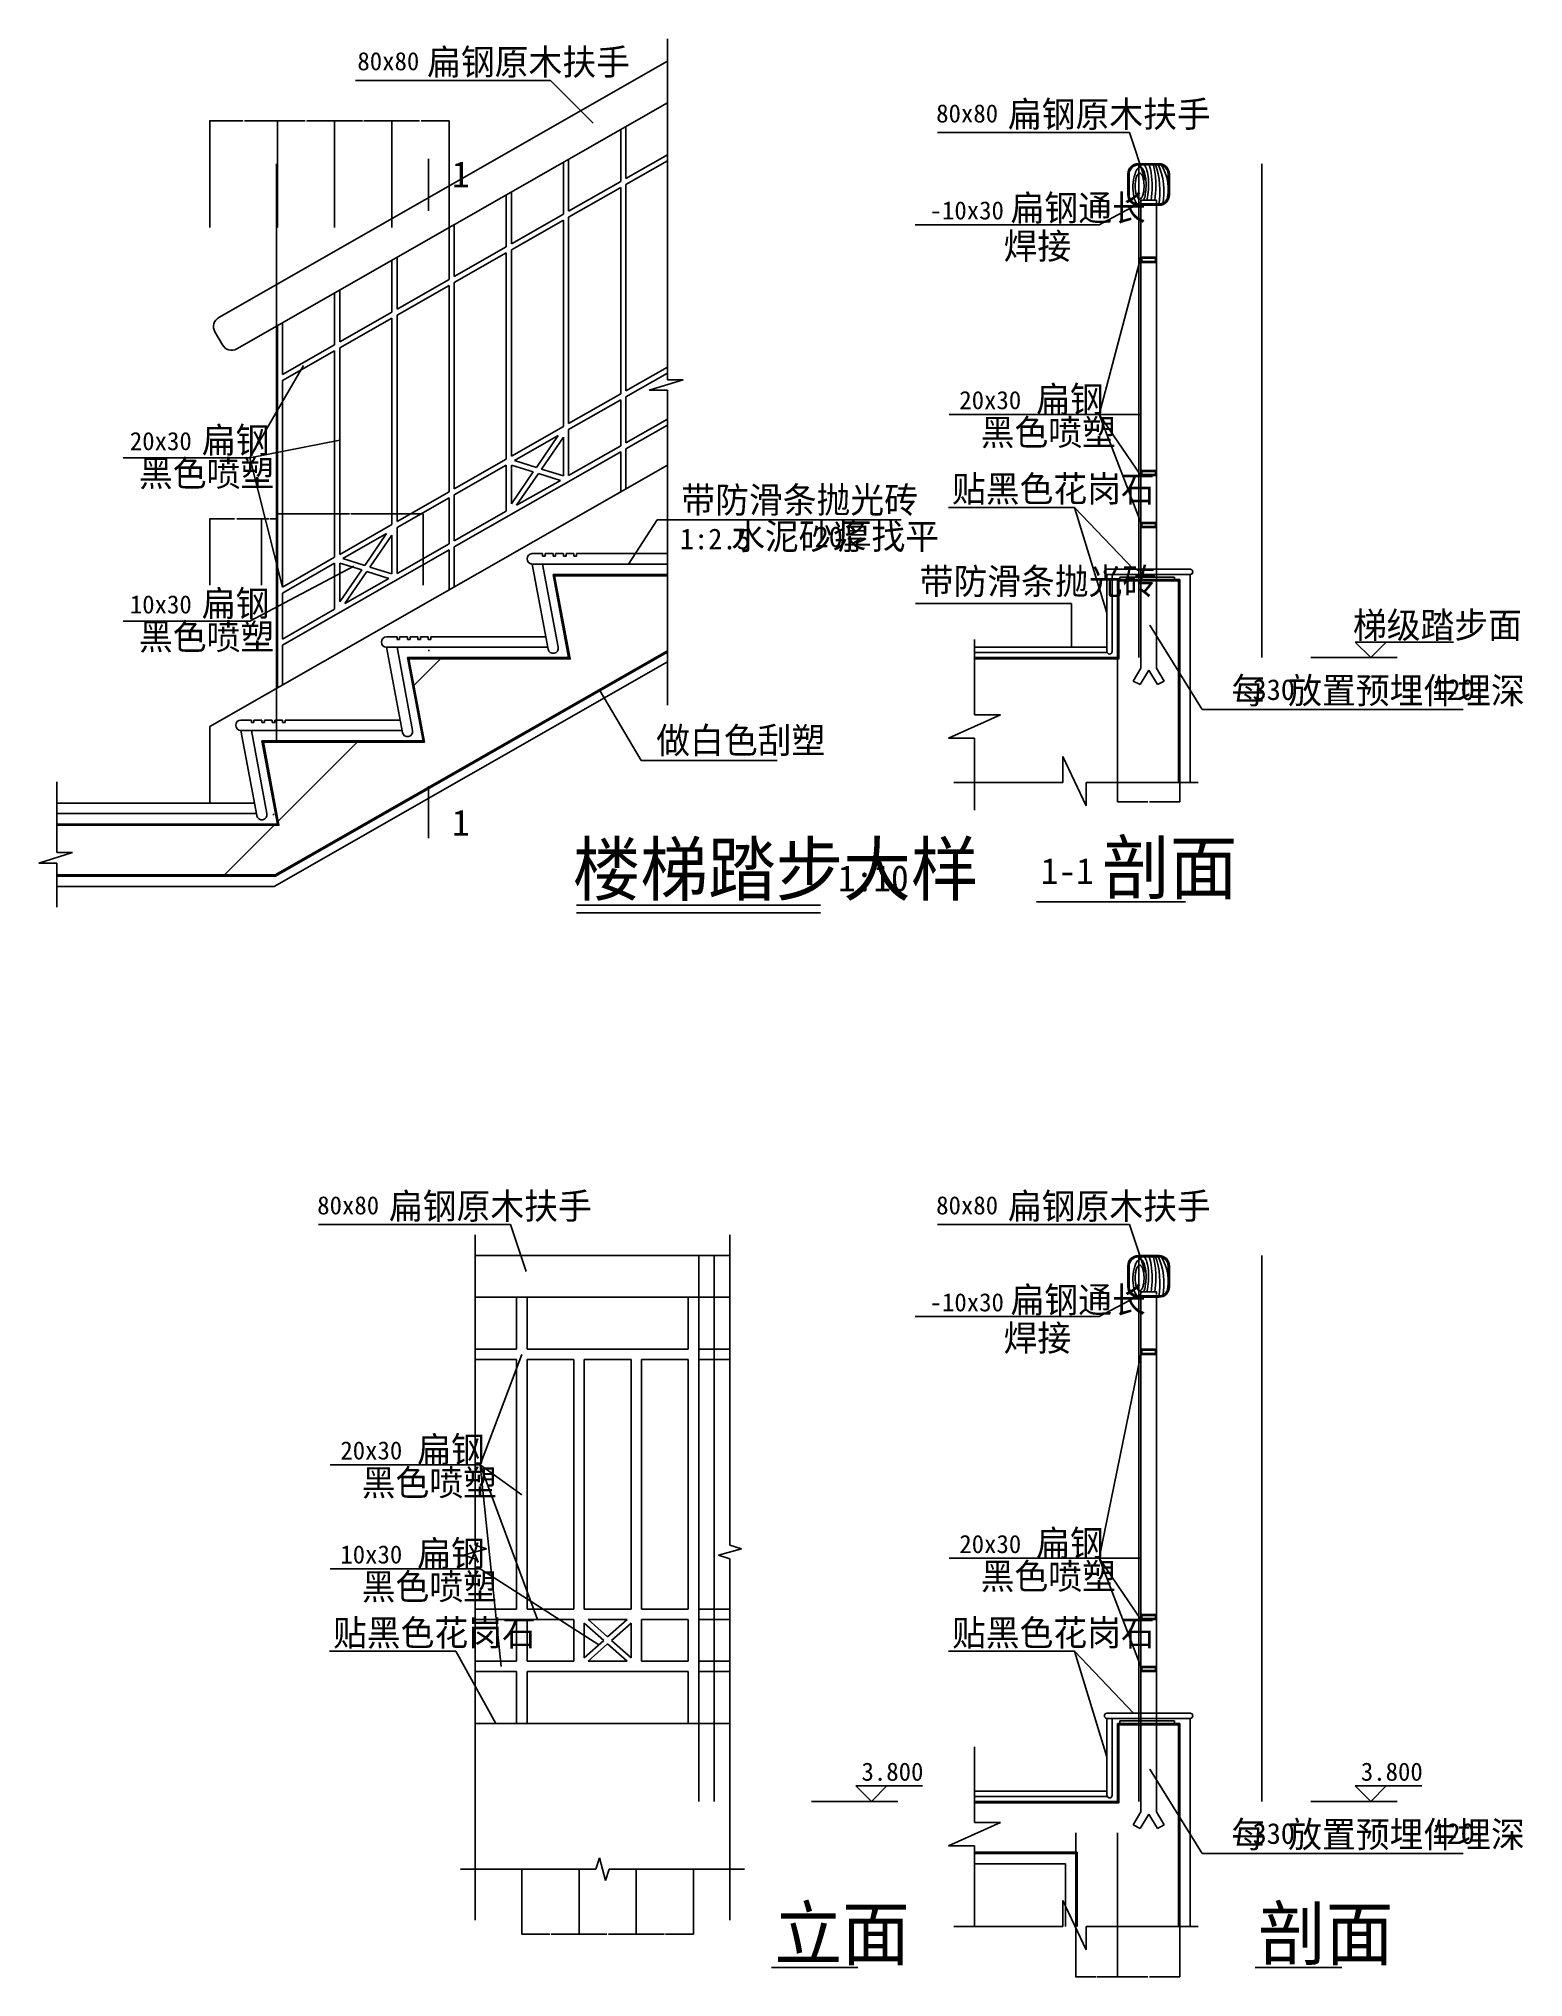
# Model space of a CAD drawing. Header units: metres. Extents: x -2849 to 5, y -1918 to 1810.
import ezdxf

# ---------------------------------------------------------------- set-up
doc = ezdxf.new("R2010")
doc.units = ezdxf.units.M
for name, color, linetype in [('LM', 4, 'Continuous'), ('OTHER', 7, 'Continuous'), ('PUB_DIM', 3, 'Continuous'), ('PUB_TEXT', 7, 'Continuous'), ('PUB_WALL', 255, 'Continuous'), ('S_FLOOR', 2, 'Continuous'), ('S_STAIR', 2, 'Continuous'), ('S_SURFACE', 6, 'Continuous')]:
    doc.layers.add(name, color=color, linetype=linetype)
doc.dimstyles.get("Standard").update_dxf_attribs({"dimtxt": 2.5, "dimasz": 2.5, "dimexe": 1.25, "dimexo": 0.625, "dimtad": 1, "dimcen": 2.5, "dimazin": 3, "dimtfac": 1, "dimtmove": 0, "dimatfit": 3})

msp = doc.modelspace()

# ---------------------------------------------------------------- texts
at = {"layer": 'PUB_DIM'}
for p in [(-2054.23, 1524.51), (-2054.23, 277.72)]:
    msp.add_text('1', height=50, dxfattribs=at).set_placement(p)
at = {"layer": 'PUB_TEXT'}
for s, height, p in [('扁钢原木扶手', 50, (-2102.13, 1740.62)), ('80x80', 35, (-2236.2, 1749.64)), ('80x80', 35, (-1123.42, 1649.25)), ('扁钢原木扶手', 50, (-985.53, 1640.23)), ('-10x30', 35, (-1136.06, 1462.72)), ('扁钢通长', 50, (-980.42, 1459.84)), ('焊接', 50, (-993.76, 1386.55)), ('20x30', 35, (-1078.94, 1097.81)), ('扁钢', 50, (-931.14, 1092.14)), ('黑色喷塑', 50, (-1037.89, 1028.3)), ('20x30', 35, (-2673.65, 1019.02)), ('扁钢', 50, (-2535.28, 1013.36)), ('黑色喷塑', 50, (-2656.15, 949.52)), ('贴黑色花岗石', 50, (-1093.06, 919.7)), ('带防滑条抛光砖', 50, (-1613.36, 898.35)), ('1:2.5', 40, (-1616.1, 828.34)), ('水泥砂浆', 50, (-1517.61, 828.34)), ('20', 40, (-1357.19, 832.46)), ('厚找平', 50, (-1312.81, 828.34)), ('带防滑条抛光砖', 50, (-1155.2, 741.88)), ('扁钢', 50, (-2535.28, 699.24)), ('10x30', 35, (-2673.65, 704.91)), ('梯级踏步面', 50, (-322.22, 657.5)), ('黑色喷塑', 50, (-2656.15, 635.4)), ('每', 50, (-555.47, 531.79)), ('330', 40, (-515.17, 538.56)), ('放置预埋件埋深', 50, (-446.66, 531.79)), ('120', 40, (-169.54, 538.56)), ('做白色刮塑', 50, (-1661.53, 435.92)), ('楼梯踏步大样', 100, (-1822.12, 163.11)), ('剖面', 100, (-804.25, 166.18)), ('1-1', 50, (-922.34, 184.56)), ('1:10', 50, (-1312.28, 170.77)), ('扁钢原木扶手', 50, (-2175.53, -459.77)), ('扁钢原木扶手', 50, (-985.53, -459.77)), ('80x80', 35, (-2313.42, -450.75)), ('80x80', 35, (-1123.42, -450.75)), ('扁钢通长', 50, (-980.42, -640.16)), ('-10x30', 35, (-1136.06, -637.28)), ('焊接', 50, (-993.76, -713.45)), ('20x30', 35, (-2268.94, -922.19)), ('扁钢', 50, (-2121.14, -927.86)), ('黑色喷塑', 50, (-2227.89, -991.7)), ('扁钢', 50, (-2121.14, -1127.86)), ('20x30', 35, (-1078.94, -1102.19)), ('扁钢', 50, (-931.14, -1107.86)), ('10x30', 35, (-2268.94, -1122.19)), ('黑色喷塑', 50, (-1037.89, -1171.7)), ('黑色喷塑', 50, (-2227.89, -1191.7)), ('贴黑色花岗石', 50, (-2283.06, -1280.3)), ('贴黑色花岗石', 50, (-1093.06, -1280.3)), ('3.800', 35, (-1266.97, -1539.97)), ('3.800', 35, (-306.97, -1539.97)), ('每', 50, (-555.47, -1668.21)), ('330', 40, (-515.17, -1661.44)), ('放置预埋件埋深', 50, (-446.66, -1668.21)), ('120', 40, (-169.54, -1661.44)), ('立面', 100, (-1434.25, -1883.82)), ('剖面', 100, (-504.25, -1883.82))]:
    msp.add_text(s, height=height, dxfattribs=at).set_placement(p)

# ---------------------------------------------------------------- blocks, each defined once
blk = doc.blocks.new('*D1')
for p, q in [((-2472.72, 886.87), (-2520.25, 886.87)), ((-2520, 759.46), (-2520, 886.87)), ((-2420.19, 886.87), (-2467.72, 886.87)), ((-2420.44, 759.46), (-2420.44, 886.87))]:
    blk.add_line(p, q)
at = {"layer": 'Defpoints'}
for p in [(-2420.44, 886.87), (-2520, 759.46), (-2420.44, 759.46)]:
    blk.add_point(p, dxfattribs=at)
at = {"layer": 'PUB_DIM', "insert": (-2470.22, 886.87), "char_height": 1, "attachment_point": 5}
blk.add_mtext('99,56', dxfattribs=at)
blk = doc.blocks.new('*D2')
for p, q in [((-2406.22, 886.87), (-2420.69, 886.87)), ((-2420.44, 759.46), (-2420.44, 886.87)), ((-2389.75, 886.87), (-2404.22, 886.87)), ((-2390, 759.46), (-2390, 886.87))]:
    blk.add_line(p, q)
at = {"layer": 'Defpoints'}
for p in [(-2390, 886.87), (-2420.44, 759.46), (-2390, 759.46)]:
    blk.add_point(p, dxfattribs=at)
at = {"layer": 'PUB_DIM', "insert": (-2405.22, 886.87), "char_height": 1, "attachment_point": 5}
blk.add_mtext('20', dxfattribs=at)
blk = doc.blocks.new('*D3')
for p, q in [((-2391.72, 1570), (-2391.72, 1095)), ((-2391.97, 1095), (-2392.22, 1095)), ((-2391.72, 620), (-2391.72, 1095)), ((-2391.72, 1095), (-2391.72, 1095)), ((-2391.47, 1095), (-2391.22, 1095))]:
    blk.add_line(p, q)
at = {"layer": 'Defpoints'}
for p in [(-2391.72, 1570), (-2391.72, 1095), (-2391.72, 620)]:
    blk.add_point(p, dxfattribs=at)
at = {"layer": 'PUB_DIM', "insert": (-2391.72, 1096.125), "char_height": 1, "attachment_point": 5}
blk.add_mtext('0', dxfattribs=at)
blk = doc.blocks.new('*D4')
for p, q in [((-2251.5, 896.87), (-2390.25, 896.87)), ((-2390, 759.46), (-2390, 896.87)), ((-2109.75, 896.87), (-2248.5, 896.87)), ((-2110, 759.46), (-2110, 896.87))]:
    blk.add_line(p, q)
at = {"layer": 'Defpoints'}
for p in [(-2110, 896.87), (-2390, 759.46), (-2110, 759.46)]:
    blk.add_point(p, dxfattribs=at)
at = {"layer": 'PUB_DIM', "insert": (-2250, 896.87), "char_height": 1, "attachment_point": 5}
blk.add_mtext('按设计', dxfattribs=at)
blk = doc.blocks.new('*D5')
for p, q in [((-2391.72, 620), (-2391.72, 540)), ((-2391.97, 540), (-2392.22, 540)), ((-2391.72, 460), (-2391.72, 540)), ((-2391.72, 540), (-2391.72, 540)), ((-2391.47, 540), (-2391.22, 540))]:
    blk.add_line(p, q)
at = {"layer": 'Defpoints'}
for p in [(-2391.72, 620), (-2391.72, 540), (-2391.72, 460)]:
    blk.add_point(p, dxfattribs=at)
at = {"layer": 'PUB_DIM', "insert": (-2391.72, 541.125), "char_height": 1, "attachment_point": 5}
blk.add_mtext('按设计', dxfattribs=at)
blk = doc.blocks.new('*D6')
for p, q in [((-2116.5, 1652.12), (-2170.25, 1652.12)), ((-2170, 1447.14), (-2170, 1652.12)), ((-2059.75, 1652.12), (-2113.5, 1652.12)), ((-2060, 1447.14), (-2060, 1652.12))]:
    blk.add_line(p, q)
at = {"layer": 'Defpoints'}
for p in [(-2060, 1652.12), (-2170, 1447.14), (-2060, 1447.14)]:
    blk.add_point(p, dxfattribs=at)
at = {"layer": 'PUB_DIM', "insert": (-2115, 1652.12), "char_height": 1, "attachment_point": 5}
blk.add_mtext('110', dxfattribs=at)
blk = doc.blocks.new('*D7')
for p, q in [((-2456.5, 1652.12), (-2520.25, 1652.12)), ((-2520, 1447.14), (-2520, 1652.12)), ((-2389.75, 1652.12), (-2453.5, 1652.12)), ((-2390, 1447.14), (-2390, 1652.12))]:
    blk.add_line(p, q)
at = {"layer": 'Defpoints'}
for p in [(-2390, 1652.12), (-2520, 1447.14), (-2390, 1447.14)]:
    blk.add_point(p, dxfattribs=at)
at = {"layer": 'PUB_DIM', "insert": (-2455, 1652.12), "char_height": 1, "attachment_point": 5}
blk.add_mtext('130', dxfattribs=at)
blk = doc.blocks.new('*D8')
for p, q in [((-2226.5, 1652.12), (-2280.25, 1652.12)), ((-2280, 1447.14), (-2280, 1652.12)), ((-2169.75, 1652.12), (-2223.5, 1652.12)), ((-2170, 1447.14), (-2170, 1652.12))]:
    blk.add_line(p, q)
at = {"layer": 'Defpoints'}
for p in [(-2170, 1652.12), (-2280, 1447.14), (-2170, 1447.14)]:
    blk.add_point(p, dxfattribs=at)
at = {"layer": 'PUB_DIM', "insert": (-2225, 1652.12), "char_height": 1, "attachment_point": 5}
blk.add_mtext('110', dxfattribs=at)
blk = doc.blocks.new('*D9')
for p, q in [((-2336.5, 1652.12), (-2390.25, 1652.12)), ((-2390, 1447.14), (-2390, 1652.12)), ((-2279.75, 1652.12), (-2333.5, 1652.12)), ((-2280, 1447.14), (-2280, 1652.12))]:
    blk.add_line(p, q)
at = {"layer": 'Defpoints'}
for p in [(-2280, 1652.12), (-2390, 1447.14), (-2280, 1447.14)]:
    blk.add_point(p, dxfattribs=at)
at = {"layer": 'PUB_DIM', "insert": (-2335, 1652.12), "char_height": 1, "attachment_point": 5}
blk.add_mtext('110', dxfattribs=at)
blk = doc.blocks.new('*D10')
for p, q in [((-497.44, 1569.99), (-497.44, 1094.99)), ((-497.69, 1094.99), (-497.94, 1094.99)), ((-497.44, 619.99), (-497.44, 1094.99)), ((-497.44, 1094.99), (-497.44, 1094.99)), ((-497.19, 1094.99), (-496.94, 1094.99))]:
    blk.add_line(p, q)
at = {"layer": 'Defpoints'}
for p in [(-497.44, 1569.99), (-497.44, 1094.99), (-497.44, 619.99)]:
    blk.add_point(p, dxfattribs=at)
at = {"layer": 'PUB_DIM', "insert": (-497.44, 1096.115), "char_height": 1, "attachment_point": 5}
blk.add_mtext('0', dxfattribs=at)
blk = doc.blocks.new('*D11')
for p, q in [((-733.82, 970), (-733.82, 920)), ((-734.07, 920), (-734.32, 920)), ((-733.82, 870), (-733.82, 920)), ((-733.82, 920), (-733.82, 920)), ((-733.57, 920), (-733.32, 920))]:
    blk.add_line(p, q)
at = {"layer": 'Defpoints'}
for p in [(-733.82, 970), (-733.82, 920), (-733.82, 870)]:
    blk.add_point(p, dxfattribs=at)
at = {"layer": 'PUB_DIM', "insert": (-733.82, 921.125), "char_height": 1, "attachment_point": 5}
blk.add_mtext('0', dxfattribs=at)
blk = doc.blocks.new('*D12')
for p, q in [((-733.82, 770), (-733.82, 695)), ((-734.07, 695), (-734.32, 695)), ((-733.82, 620), (-733.82, 695)), ((-733.82, 695), (-733.82, 695)), ((-733.57, 695), (-733.32, 695))]:
    blk.add_line(p, q)
at = {"layer": 'Defpoints'}
for p in [(-733.82, 770), (-733.82, 695), (-733.82, 620)]:
    blk.add_point(p, dxfattribs=at)
at = {"layer": 'PUB_DIM', "insert": (-733.82, 696.125), "char_height": 1, "attachment_point": 5}
blk.add_mtext('0', dxfattribs=at)
blk = doc.blocks.new('*D13')
for p, q in [((-733.82, 870), (-733.82, 820)), ((-734.07, 820), (-734.32, 820)), ((-733.82, 770), (-733.82, 820)), ((-733.82, 820), (-733.82, 820)), ((-733.57, 820), (-733.32, 820))]:
    blk.add_line(p, q)
at = {"layer": 'Defpoints'}
for p in [(-733.82, 870), (-733.82, 820), (-733.82, 770)]:
    blk.add_point(p, dxfattribs=at)
at = {"layer": 'PUB_DIM', "insert": (-733.82, 821.125), "char_height": 1, "attachment_point": 5}
blk.add_mtext('0', dxfattribs=at)
blk = doc.blocks.new('*D14')
for p, q in [((-775, 631.15), (-775, 342.78)), ((-655, 631.15), (-655, 342.78)), ((-774.75, 342.78), (-716.5, 342.78)), ((-713.5, 342.78), (-655.25, 342.78))]:
    blk.add_line(p, q)
at = {"layer": 'Defpoints'}
for p in [(-775, 631.15), (-655, 631.15), (-775, 342.78)]:
    blk.add_point(p, dxfattribs=at)
at = {"layer": 'PUB_DIM', "insert": (-715, 342.78), "char_height": 1, "attachment_point": 5}
blk.add_mtext('120', dxfattribs=at)
blk = doc.blocks.new('*D15')
for p, q in [((-733.82, 1390), (-733.82, 1180)), ((-734.07, 1180), (-734.32, 1180)), ((-733.82, 970), (-733.82, 1180)), ((-733.82, 1180), (-733.82, 1180)), ((-733.57, 1180), (-733.32, 1180))]:
    blk.add_line(p, q)
at = {"layer": 'Defpoints'}
for p in [(-733.82, 1390), (-733.82, 1180), (-733.82, 970)]:
    blk.add_point(p, dxfattribs=at)
at = {"layer": 'PUB_DIM', "insert": (-733.82, 1181.125), "char_height": 1, "attachment_point": 5}
blk.add_mtext('0', dxfattribs=at)
blk = doc.blocks.new('*D16')
for p, q in [((-733.82, 1570), (-733.82, 1530)), ((-734.07, 1530), (-734.32, 1530)), ((-733.82, 1490), (-733.82, 1530)), ((-733.82, 1530), (-733.82, 1530)), ((-733.57, 1530), (-733.32, 1530))]:
    blk.add_line(p, q)
at = {"layer": 'Defpoints'}
for p in [(-733.82, 1570), (-733.82, 1530), (-733.82, 1490)]:
    blk.add_point(p, dxfattribs=at)
at = {"layer": 'PUB_DIM', "insert": (-733.82, 1531.125), "char_height": 1, "attachment_point": 5}
blk.add_mtext('0', dxfattribs=at)
blk = doc.blocks.new('*D17')
for p, q in [((-733.82, 1490), (-733.82, 1440)), ((-734.07, 1440), (-734.32, 1440)), ((-733.82, 1390), (-733.82, 1440)), ((-733.82, 1440), (-733.82, 1440)), ((-733.57, 1440), (-733.32, 1440))]:
    blk.add_line(p, q)
at = {"layer": 'Defpoints'}
for p in [(-733.82, 1490), (-733.82, 1440), (-733.82, 1390)]:
    blk.add_point(p, dxfattribs=at)
at = {"layer": 'PUB_DIM', "insert": (-733.82, 1441.125), "char_height": 1, "attachment_point": 5}
blk.add_mtext('0', dxfattribs=at)
blk = doc.blocks.new('*D18')
for p, q in [((-733.82, -1330), (-733.82, -1380)), ((-734.07, -1380), (-734.32, -1380)), ((-733.82, -1430), (-733.82, -1380)), ((-733.82, -1380), (-733.82, -1380)), ((-733.57, -1380), (-733.32, -1380))]:
    blk.add_line(p, q)
at = {"layer": 'Defpoints'}
for p in [(-733.82, -1330), (-733.82, -1380), (-733.82, -1430)]:
    blk.add_point(p, dxfattribs=at)
at = {"layer": 'PUB_DIM', "insert": (-733.82, -1378.875), "char_height": 1, "attachment_point": 5}
blk.add_mtext('0', dxfattribs=at)
blk = doc.blocks.new('*D19')
for p, q in [((-733.82, -1230), (-733.82, -1280)), ((-734.07, -1280), (-734.32, -1280)), ((-733.82, -1330), (-733.82, -1280)), ((-733.82, -1280), (-733.82, -1280)), ((-733.57, -1280), (-733.32, -1280))]:
    blk.add_line(p, q)
at = {"layer": 'Defpoints'}
for p in [(-733.82, -1230), (-733.82, -1280), (-733.82, -1330)]:
    blk.add_point(p, dxfattribs=at)
at = {"layer": 'PUB_DIM', "insert": (-733.82, -1278.875), "char_height": 1, "attachment_point": 5}
blk.add_mtext('0', dxfattribs=at)
blk = doc.blocks.new('*D20')
for p, q in [((-497.44, -530), (-497.44, -1055)), ((-497.69, -1055), (-497.94, -1055)), ((-497.44, -1580.01), (-497.44, -1055)), ((-497.44, -1055), (-497.44, -1055)), ((-497.19, -1055), (-496.94, -1055))]:
    blk.add_line(p, q)
at = {"layer": 'Defpoints'}
for p in [(-497.44, -530), (-497.44, -1055), (-497.44, -1580.01)]:
    blk.add_point(p, dxfattribs=at)
at = {"layer": 'PUB_DIM', "insert": (-497.44, -1053.875), "char_height": 1, "attachment_point": 5}
blk.add_mtext('0', dxfattribs=at)
blk = doc.blocks.new('*D21')
for p, q in [((-855, -1640), (-855, -1917.22)), ((-775, -1640), (-775, -1917.22)), ((-816, -1917.22), (-855.25, -1917.22)), ((-774.75, -1917.22), (-814, -1917.22))]:
    blk.add_line(p, q)
at = {"layer": 'Defpoints'}
for p in [(-855, -1640), (-775, -1640), (-775, -1917.22)]:
    blk.add_point(p, dxfattribs=at)
at = {"layer": 'PUB_DIM', "insert": (-815, -1917.22), "char_height": 1, "attachment_point": 5}
blk.add_mtext('80', dxfattribs=at)
blk = doc.blocks.new('*D22')
for p, q in [((-733.82, -1430), (-733.82, -1505)), ((-734.07, -1505), (-734.32, -1505)), ((-733.82, -1580), (-733.82, -1505)), ((-733.82, -1505), (-733.82, -1505)), ((-733.57, -1505), (-733.32, -1505))]:
    blk.add_line(p, q)
at = {"layer": 'Defpoints'}
for p in [(-733.82, -1430), (-733.82, -1505), (-733.82, -1580)]:
    blk.add_point(p, dxfattribs=at)
at = {"layer": 'PUB_DIM', "insert": (-733.82, -1503.875), "char_height": 1, "attachment_point": 5}
blk.add_mtext('0', dxfattribs=at)
blk = doc.blocks.new('*D23')
for p, q in [((-733.82, -610), (-733.82, -660)), ((-734.07, -660), (-734.32, -660)), ((-733.82, -710), (-733.82, -660)), ((-733.82, -660), (-733.82, -660)), ((-733.57, -660), (-733.32, -660))]:
    blk.add_line(p, q)
at = {"layer": 'Defpoints'}
for p in [(-733.82, -610), (-733.82, -660), (-733.82, -710)]:
    blk.add_point(p, dxfattribs=at)
at = {"layer": 'PUB_DIM', "insert": (-733.82, -658.875), "char_height": 1, "attachment_point": 5}
blk.add_mtext('0', dxfattribs=at)
blk = doc.blocks.new('*D24')
for p, q in [((-733.82, -710), (-733.82, -970)), ((-734.07, -970), (-734.32, -970)), ((-733.82, -1230), (-733.82, -970)), ((-733.82, -970), (-733.82, -970)), ((-733.57, -970), (-733.32, -970))]:
    blk.add_line(p, q)
at = {"layer": 'Defpoints'}
for p in [(-733.82, -710), (-733.82, -970), (-733.82, -1230)]:
    blk.add_point(p, dxfattribs=at)
at = {"layer": 'PUB_DIM', "insert": (-733.82, -968.875), "char_height": 1, "attachment_point": 5}
blk.add_mtext('0', dxfattribs=at)
blk = doc.blocks.new('*D25')
for p, q in [((-733.82, -530), (-733.82, -570)), ((-734.07, -570), (-734.32, -570)), ((-733.82, -610), (-733.82, -570)), ((-733.82, -570), (-733.82, -570)), ((-733.57, -570), (-733.32, -570))]:
    blk.add_line(p, q)
at = {"layer": 'Defpoints'}
for p in [(-733.82, -530), (-733.82, -570), (-733.82, -610)]:
    blk.add_point(p, dxfattribs=at)
at = {"layer": 'PUB_DIM', "insert": (-733.82, -568.875), "char_height": 1, "attachment_point": 5}
blk.add_mtext('0', dxfattribs=at)
blk = doc.blocks.new('*D26')
for p, q in [((-775, -1640), (-775, -1917.22)), ((-655, -1640), (-655, -1917.22)), ((-774.75, -1917.22), (-716.5, -1917.22)), ((-713.5, -1917.22), (-655.25, -1917.22))]:
    blk.add_line(p, q)
at = {"layer": 'Defpoints'}
for p in [(-775, -1640), (-655, -1640), (-775, -1917.22)]:
    blk.add_point(p, dxfattribs=at)
at = {"layer": 'PUB_DIM', "insert": (-715, -1917.22), "char_height": 1, "attachment_point": 5}
blk.add_mtext('120', dxfattribs=at)
blk = doc.blocks.new('*D27')
for p, q in [((-1920, -1710), (-1920, -1834.84)), ((-1810, -1710), (-1810, -1834.84)), ((-1919.75, -1834.84), (-1866.5, -1834.84)), ((-1863.5, -1834.84), (-1810.25, -1834.84))]:
    blk.add_line(p, q)
at = {"layer": 'Defpoints'}
for p in [(-1920, -1710), (-1810, -1710), (-1920, -1834.84)]:
    blk.add_point(p, dxfattribs=at)
at = {"layer": 'PUB_DIM', "insert": (-1865, -1834.84), "char_height": 1, "attachment_point": 5}
blk.add_mtext('110', dxfattribs=at)
blk = doc.blocks.new('*D28')
for p, q in [((-1810, -1710), (-1810, -1834.84)), ((-1700, -1710), (-1700, -1834.84)), ((-1809.75, -1834.84), (-1756.5, -1834.84)), ((-1753.5, -1834.84), (-1700.25, -1834.84))]:
    blk.add_line(p, q)
at = {"layer": 'Defpoints'}
for p in [(-1810, -1710), (-1700, -1710), (-1810, -1834.84)]:
    blk.add_point(p, dxfattribs=at)
at = {"layer": 'PUB_DIM', "insert": (-1755, -1834.84), "char_height": 1, "attachment_point": 5}
blk.add_mtext('110', dxfattribs=at)
blk = doc.blocks.new('*D29')
for p, q in [((-1700, -1710), (-1700, -1834.84)), ((-1590, -1710), (-1590, -1834.84)), ((-1699.75, -1834.84), (-1646.5, -1834.84)), ((-1643.5, -1834.84), (-1590.25, -1834.84))]:
    blk.add_line(p, q)
at = {"layer": 'Defpoints'}
for p in [(-1700, -1710), (-1590, -1710), (-1700, -1834.84)]:
    blk.add_point(p, dxfattribs=at)
at = {"layer": 'PUB_DIM', "insert": (-1645, -1834.84), "char_height": 1, "attachment_point": 5}
blk.add_mtext('110', dxfattribs=at)
blk = doc.blocks.new('*D30')
for p, q in [((-1580, -710), (-1580, -970)), ((-1580.25, -970), (-1580.5, -970)), ((-1580, -1230), (-1580, -970)), ((-1580, -970), (-1580, -970)), ((-1579.75, -970), (-1579.5, -970))]:
    blk.add_line(p, q)
at = {"layer": 'Defpoints'}
for p in [(-1580, -710), (-1580, -970), (-1580, -1230)]:
    blk.add_point(p, dxfattribs=at)
at = {"layer": 'PUB_DIM', "insert": (-1580, -968.875), "char_height": 1, "attachment_point": 5}
blk.add_mtext('0', dxfattribs=at)
blk = doc.blocks.new('*D31')
for p, q in [((-1580, -610), (-1580, -660)), ((-1580.25, -660), (-1580.5, -660)), ((-1580, -710), (-1580, -660)), ((-1580, -660), (-1580, -660)), ((-1579.75, -660), (-1579.5, -660))]:
    blk.add_line(p, q)
at = {"layer": 'Defpoints'}
for p in [(-1580, -610), (-1580, -660), (-1580, -710)]:
    blk.add_point(p, dxfattribs=at)
at = {"layer": 'PUB_DIM', "insert": (-1580, -658.875), "char_height": 1, "attachment_point": 5}
blk.add_mtext('0', dxfattribs=at)
blk = doc.blocks.new('*D32')
for p, q in [((-1580, -530), (-1580, -570)), ((-1580.25, -570), (-1580.5, -570)), ((-1580, -610), (-1580, -570)), ((-1580, -570), (-1580, -570)), ((-1579.75, -570), (-1579.5, -570))]:
    blk.add_line(p, q)
at = {"layer": 'Defpoints'}
for p in [(-1580, -530), (-1580, -570), (-1580, -610)]:
    blk.add_point(p, dxfattribs=at)
at = {"layer": 'PUB_DIM', "insert": (-1580, -568.875), "char_height": 1, "attachment_point": 5}
blk.add_mtext('0', dxfattribs=at)
blk = doc.blocks.new('*D33')
for p, q in [((-1580, -1430), (-1580, -1505)), ((-1580.25, -1505), (-1580.5, -1505)), ((-1580, -1580), (-1580, -1505)), ((-1580, -1505), (-1580, -1505)), ((-1579.75, -1505), (-1579.5, -1505))]:
    blk.add_line(p, q)
at = {"layer": 'Defpoints'}
for p in [(-1580, -1430), (-1580, -1505), (-1580, -1580)]:
    blk.add_point(p, dxfattribs=at)
at = {"layer": 'PUB_DIM', "insert": (-1580, -1503.875), "char_height": 1, "attachment_point": 5}
blk.add_mtext('0', dxfattribs=at)
blk = doc.blocks.new('*D34')
for p, q in [((-1580, -1330), (-1580, -1380)), ((-1580.25, -1380), (-1580.5, -1380)), ((-1580, -1430), (-1580, -1380)), ((-1580, -1380), (-1580, -1380)), ((-1579.75, -1380), (-1579.5, -1380))]:
    blk.add_line(p, q)
at = {"layer": 'Defpoints'}
for p in [(-1580, -1330), (-1580, -1380), (-1580, -1430)]:
    blk.add_point(p, dxfattribs=at)
at = {"layer": 'PUB_DIM', "insert": (-1580, -1378.875), "char_height": 1, "attachment_point": 5}
blk.add_mtext('0', dxfattribs=at)
blk = doc.blocks.new('*D35')
for p, q in [((-1580, -1230), (-1580, -1280)), ((-1580.25, -1280), (-1580.5, -1280)), ((-1580, -1330), (-1580, -1280)), ((-1580, -1280), (-1580, -1280)), ((-1579.75, -1280), (-1579.5, -1280))]:
    blk.add_line(p, q)
at = {"layer": 'Defpoints'}
for p in [(-1580, -1230), (-1580, -1280), (-1580, -1330)]:
    blk.add_point(p, dxfattribs=at)
at = {"layer": 'PUB_DIM', "insert": (-1580, -1278.875), "char_height": 1, "attachment_point": 5}
blk.add_mtext('0', dxfattribs=at)
blk = doc.blocks.new('*D36')
for p, q in [((-1550, -530), (-1550, -1055)), ((-1550.25, -1055), (-1550.5, -1055)), ((-1550, -1580), (-1550, -1055)), ((-1550, -1055), (-1550, -1055)), ((-1549.75, -1055), (-1549.5, -1055))]:
    blk.add_line(p, q)
at = {"layer": 'Defpoints'}
for p in [(-1550, -530), (-1550, -1055), (-1550, -1580)]:
    blk.add_point(p, dxfattribs=at)
at = {"layer": 'PUB_DIM', "insert": (-1550, -1053.875), "char_height": 1, "attachment_point": 5}
blk.add_mtext('0', dxfattribs=at)

# ---------------------------------------------------------------- dimensions: what is measured, and where the dimension line sits
at = {"layer": 'PUB_DIM'}
for base, p1, p2, picture, middle in [((-2390, 1652.12), (-2390, 1447.14), (-2520, 1447.14), '*D7', (-2455, 1652.12)), ((-2280, 1652.12), (-2280, 1447.14), (-2390, 1447.14), '*D9', (-2335, 1652.12)), ((-2170, 1652.12), (-2170, 1447.14), (-2280, 1447.14), '*D8', (-2225, 1652.12)), ((-2060, 1652.12), (-2060, 1447.14), (-2170, 1447.14), '*D6', (-2115, 1652.12)), ((-2391.72, 1095), (-2391.72, 1570), (-2391.72, 620), '*D3', (-2391.72, 1096.125)), ((-733.82, 1530), (-733.82, 1570), (-733.82, 1490), '*D16', (-733.82, 1531.125)), ((-497.44, 1094.99), (-497.44, 1569.99), (-497.44, 619.99), '*D10', (-497.44, 1096.115)), ((-733.82, 1440), (-733.82, 1490), (-733.82, 1390), '*D17', (-733.82, 1441.125)), ((-733.82, 1180), (-733.82, 1390), (-733.82, 970), '*D15', (-733.82, 1181.125)), ((-733.82, 920), (-733.82, 970), (-733.82, 870), '*D11', (-733.82, 921.125)), ((-2420.44, 886.87), (-2420.44, 759.46), (-2520, 759.46), '*D1', (-2470.22, 886.87)), ((-733.82, 820), (-733.82, 870), (-733.82, 770), '*D13', (-733.82, 821.125)), ((-733.82, 695), (-733.82, 770), (-733.82, 620), '*D12', (-733.82, 696.125)), ((-775, 342.78), (-775, 631.15), (-655, 631.15), '*D14', (-715, 342.78)), ((-1580, -570), (-1580, -530), (-1580, -610), '*D32', (-1580, -568.875)), ((-1550, -1055), (-1550, -530), (-1550, -1580), '*D36', (-1550, -1053.875)), ((-733.82, -570), (-733.82, -530), (-733.82, -610), '*D25', (-733.82, -568.875)), ((-497.44, -1055), (-497.44, -530), (-497.44, -1580.01), '*D20', (-497.44, -1053.875)), ((-1580, -660), (-1580, -610), (-1580, -710), '*D31', (-1580, -658.875)), ((-733.82, -660), (-733.82, -610), (-733.82, -710), '*D23', (-733.82, -658.875)), ((-1580, -970), (-1580, -710), (-1580, -1230), '*D30', (-1580, -968.875)), ((-733.82, -970), (-733.82, -710), (-733.82, -1230), '*D24', (-733.82, -968.875)), ((-1580, -1280), (-1580, -1230), (-1580, -1330), '*D35', (-1580, -1278.875)), ((-733.82, -1280), (-733.82, -1230), (-733.82, -1330), '*D19', (-733.82, -1278.875)), ((-1580, -1380), (-1580, -1330), (-1580, -1430), '*D34', (-1580, -1378.875)), ((-733.82, -1380), (-733.82, -1330), (-733.82, -1430), '*D18', (-733.82, -1378.875)), ((-1580, -1505), (-1580, -1430), (-1580, -1580), '*D33', (-1580, -1503.875)), ((-733.82, -1505), (-733.82, -1430), (-733.82, -1580), '*D22', (-733.82, -1503.875)), ((-775, -1917.22), (-775, -1640), (-855, -1640), '*D21', (-815, -1917.22)), ((-775, -1917.22), (-775, -1640), (-655, -1640), '*D26', (-715, -1917.22)), ((-1920, -1834.84), (-1920, -1710), (-1810, -1710), '*D27', (-1865, -1834.84)), ((-1810, -1834.84), (-1810, -1710), (-1700, -1710), '*D28', (-1755, -1834.84)), ((-1700, -1834.84), (-1700, -1710), (-1590, -1710), '*D29', (-1645, -1834.84))]:
    dim = msp.add_linear_dim(base=base, p1=p1, p2=p2, dimstyle='Standard', dxfattribs=at)
    dim.commit()
    dim.dimension.update_dxf_attribs({"geometry": picture, "text_midpoint": middle})
for base, p1, p2, text, picture, middle in [((-2110, 896.87), (-2110, 759.46), (-2390, 759.46), '按设计', '*D4', (-2250, 896.87)), ((-2390, 886.87), (-2390, 759.46), (-2420.44, 759.46), '20', '*D2', (-2405.22, 886.87)), ((-2391.72, 540), (-2391.72, 620), (-2391.72, 460), '按设计', '*D5', (-2391.72, 541.125))]:
    dim = msp.add_linear_dim(base=base, p1=p1, p2=p2, text=text, dimstyle='Standard', dxfattribs=at)
    dim.commit()
    dim.dimension.update_dxf_attribs({"geometry": picture, "text_midpoint": middle})

# ---------------------------------------------------------------- hatches: boundary and pattern name
at = {"layer": 'S_SURFACE'}
h = msp.add_hatch(dxfattribs=at)
h.set_pattern_fill('AR-SAND', scale=10)
h.paths.add_polyline_path([(-1880, 800), (-1850, 640, -1), (-1869.66, 636.31), (-1870.35, 640), (-2160, 640), (-2130, 480, -1), (-2149.66, 476.31), (-2150.35, 480), (-2440, 480), (-2410, 320, -1), (-2429.66, 316.31), (-2430.35, 320), (-2813.72, 320), (-2813.72, 300), (-2390, 300), (-2420, 460), (-2110, 460), (-2140, 620), (-1830, 620), (-1860, 780), (-1640, 780), (-1640, 800)])
h = msp.add_hatch(dxfattribs=at)
h.set_pattern_fill('AN31C', scale=300)
h.set_pattern_definition([(45, (0, 0), (-673.52, 673.52), [])])
h.paths.add_polyline_path([(-1830, 620), (-1997.5, 620), (-1955.12, 450.47), (-1640, 630.54), (-1640, 685), (-1675, 685), (-1610, 705), (-1640, 705), (-1640, 780), (-1860, 780)])
h.paths.add_polyline_path([(-1955.12, 450.47), (-1997.5, 620), (-2140, 620), (-2110, 460), (-2420, 460), (-2390, 300), (-2813.72, 300), (-2813.72, 245), (-2783.72, 245), (-2848.72, 225), (-2813.72, 225), (-2813.72, 200), (-2393.44, 200)])
h = msp.add_hatch(dxfattribs=at)
h.set_pattern_fill('AR-SAND', scale=10)
h.paths.add_polyline_path([(-2393.44, 200), (-2813.72, 200), (-2813.72, 180), (-2396.19, 180), (-1951.09, 434.35), (-1955.12, 450.47)])
h.paths.add_polyline_path([(-1955.12, 450.47), (-1951.09, 434.35), (-1640, 612.11), (-1640, 630.54)])

# ---------------------------------------------------------------- linework, layer by layer
for points in [[(-930.47, 150.65), (-643.77, 150.65)], [(-1814.98, 144.19), (-1345.8, 144.19)], [(-1814.98, 129.05), (-1345.8, 129.05)], [(-1440, -1899.35), (-1273.77, -1899.35)], [(-510, -1899.35), (-343.77, -1899.35)]]:
    msp.add_lwpolyline(points)
at = {"layer": 'LM'}
for p, q in [((-1640, 1767.14), (-2502.64, 1274.21)), ((-1640, 1687.14), (-2468.17, 1213.9)), ((-1720, 1541.43), (-1720, 1641.43)), ((-1730, 1535.71), (-1730, 1635.71)), ((-1840, 1472.86), (-1840, 1572.86)), ((-1830, 1478.57), (-1830, 1578.57)), ((-1640, 1587.14), (-1720, 1541.43)), ((-1640, 1575.63), (-1720, 1529.91)), ((-1730, 1535.71), (-1830, 1478.57)), ((-1720, 1132.95), (-1720, 1529.91)), ((-1950, 1410), (-1950, 1510)), ((-1940, 1415.71), (-1940, 1515.71)), ((-1730, 1524.2), (-1830, 1467.05)), ((-1730, 1127.23), (-1730, 1524.2)), ((-1840, 1472.86), (-1940, 1415.71)), ((-1840, 1461.34), (-1940, 1404.2)), ((-1840, 1064.37), (-1840, 1461.34)), ((-1830, 1070.09), (-1830, 1467.05)), ((-2060, 1347.14), (-2060, 1447.14)), ((-2050, 1352.86), (-2050, 1452.86)), ((-2170, 1284.29), (-2170, 1384.29)), ((-2160, 1290), (-2160, 1390)), ((-1950, 1410), (-2050, 1352.86)), ((-1950, 1398.48), (-2050, 1341.34)), ((-1950, 1001.52), (-1950, 1398.48)), ((-1940, 1007.23), (-1940, 1404.2)), ((-2060, 1347.14), (-2160, 1290)), ((-2280, 1221.43), (-2280, 1321.43)), ((-2270, 1227.14), (-2270, 1327.14)), ((-2060, 1335.63), (-2160, 1278.48)), ((-2060, 938.66), (-2060, 1335.63)), ((-2050, 944.37), (-2050, 1341.34)), ((-2170, 1284.29), (-2270, 1227.14)), ((-2170, 1272.77), (-2270, 1215.63)), ((-2170, 875.8), (-2170, 1272.77)), ((-2160, 881.52), (-2160, 1278.48)), ((-2510.08, 1246.92), (-2495.46, 1221.34)), ((-2390, 561.61), (-2390, 1258.57)), ((-2380, 1164.29), (-2380, 1264.29)), ((-2280, 1221.43), (-2380, 1164.29)), ((-2280, 1209.91), (-2380, 1152.77)), ((-2280, 812.95), (-2280, 1209.91)), ((-2270, 818.66), (-2270, 1215.63)), ((-1640, 1178.66), (-1720, 1132.95)), ((-1640, 1167.14), (-1720, 1121.43)), ((-2380, 755.8), (-2380, 1152.77)), ((-1730, 1127.23), (-1830, 1070.09)), ((-1720, 1032.95), (-1720, 1121.43)), ((-1730, 1115.71), (-1830, 1058.57)), ((-1730, 1027.23), (-1730, 1115.71)), ((-1840, 1064.37), (-1940, 1007.23)), ((-1849.98, 1047.15), (-1934.08, 999.1)), ((-1849.98, 1047.15), (-1892.03, 985.92)), ((-1840, 1044.02), (-1882.05, 982.79)), ((-1840, 969.61), (-1840, 1044.02)), ((-1830, 970.09), (-1830, 1058.57)), ((-1640, 1078.66), (-1720, 1032.95)), ((-1640, 1067.14), (-1720, 1021.43)), ((-1730, 1015.71), (-2050, 832.86)), ((-1730, 1027.23), (-1830, 970.09)), ((-1730, 938.75), (-1730, 1015.71)), ((-1720, 944.46), (-1720, 1021.43)), ((-1640, 990.18), (-2520, 487.32)), ((-1950, 1001.52), (-2050, 944.37)), ((-1950, 990), (-2050, 932.86)), ((-1950, 901.52), (-1950, 990)), ((-1940, 990.47), (-1897.95, 977.3)), ((-1940, 916.06), (-1940, 990.47)), ((-1897.95, 977.3), (-1940, 916.06)), ((-1934.08, 999.1), (-1892.03, 985.92)), ((-1887.97, 974.17), (-1930.02, 912.94)), ((-1887.97, 974.17), (-1845.92, 960.99)), ((-1882.05, 982.79), (-1840, 969.61)), ((-2060, 938.66), (-2160, 881.52)), ((-2050, 844.37), (-2050, 932.86)), ((-1845.92, 960.99), (-1930.02, 912.94)), ((-2060, 927.14), (-2160, 870)), ((-2060, 838.66), (-2060, 927.14)), ((-1950, 901.52), (-2050, 844.37)), ((-2170, 875.8), (-2270, 818.66)), ((-2179.98, 858.58), (-2264.08, 810.53)), ((-2179.98, 858.58), (-2222.03, 797.35)), ((-2160, 781.52), (-2160, 870)), ((-2060, 827.14), (-2380, 644.29)), ((-2170, 855.45), (-2212.05, 794.22)), ((-2170, 781.04), (-2170, 855.45)), ((-2060, 838.66), (-2160, 781.52)), ((-2060, 750.18), (-2060, 827.14)), ((-2050, 755.89), (-2050, 832.86)), ((-2280, 812.95), (-2380, 755.8)), ((-2280, 801.43), (-2380, 744.29)), ((-2280, 712.95), (-2280, 801.43)), ((-2270, 727.49), (-2270, 801.9)), ((-2270, 801.9), (-2227.95, 788.73)), ((-2227.95, 788.73), (-2270, 727.49)), ((-2264.08, 810.53), (-2222.03, 797.35)), ((-2217.97, 785.6), (-2260.02, 724.36)), ((-2217.97, 785.6), (-2175.92, 772.42)), ((-2212.05, 794.22), (-2170, 781.04)), ((-2175.92, 772.42), (-2260.02, 724.36)), ((-2380, 655.8), (-2380, 744.29)), ((-2280, 712.95), (-2380, 655.8)), ((-2380, 567.32), (-2380, 644.29)), ((-2520, 340), (-2520, 487.32)), ((-1520, -530), (-2010, -530)), ((-1520, -610), (-2010, -610)), ((-1930, -610), (-1930, -710)), ((-1910, -610), (-1910, -710)), ((-1600, -610), (-1600, -710)), ((-1580, -610), (-1580, -710)), ((-1930, -710), (-2010, -710)), ((-1930, -730), (-2010, -730)), ((-1930, -730), (-1930, -1210)), ((-1600, -710), (-1910, -710)), ((-1910, -730), (-1910, -1210)), ((-1820, -730), (-1910, -730)), ((-1820, -730), (-1820, -1210)), ((-1800, -730), (-1800, -1210)), ((-1710, -730), (-1800, -730)), ((-1710, -730), (-1710, -1210)), ((-1690, -730), (-1690, -1210)), ((-1600, -730), (-1690, -730)), ((-1600, -730), (-1600, -1210)), ((-1520, -710), (-1580, -710)), ((-1580, -730), (-1580, -1210)), ((-1520, -730), (-1580, -730)), ((-1930, -1210), (-2010, -1210)), ((-1930, -1230), (-2010, -1230)), ((-1930, -1230), (-1930, -1310)), ((-1820, -1210), (-1910, -1210)), ((-1910, -1230), (-1910, -1310)), ((-1820, -1230), (-1910, -1230)), ((-1820, -1230), (-1820, -1310)), ((-1710, -1210), (-1800, -1210)), ((-1717.53, -1230), (-1792.47, -1230)), ((-1792.47, -1230), (-1755, -1263.31)), ((-1717.53, -1230), (-1755, -1263.31)), ((-1600, -1210), (-1690, -1210)), ((-1690, -1230), (-1690, -1310)), ((-1600, -1230), (-1690, -1230)), ((-1600, -1230), (-1600, -1310)), ((-1520, -1210), (-1580, -1210)), ((-1580, -1230), (-1580, -1310)), ((-1520, -1230), (-1580, -1230)), ((-1800, -1236.69), (-1800, -1303.31)), ((-1800, -1236.69), (-1762.53, -1270)), ((-1710, -1236.69), (-1747.47, -1270)), ((-1710, -1236.69), (-1710, -1303.31)), ((-1762.53, -1270), (-1800, -1303.31)), ((-1755, -1276.69), (-1792.47, -1310)), ((-1755, -1276.69), (-1717.53, -1310)), ((-1747.47, -1270), (-1710, -1303.31)), ((-1930, -1310), (-2010, -1310)), ((-1930, -1330), (-2010, -1330)), ((-1930, -1330), (-1930, -1430)), ((-1820, -1310), (-1910, -1310)), ((-1910, -1330), (-1910, -1430)), ((-1600, -1330), (-1910, -1330)), ((-1717.53, -1310), (-1792.47, -1310)), ((-1600, -1310), (-1690, -1310)), ((-1600, -1330), (-1600, -1430)), ((-1520, -1310), (-1580, -1310)), ((-1520, -1330), (-1580, -1330)), ((-1580, -1330), (-1580, -1430)), ((-1520, -1430), (-2010, -1430))]:
    msp.add_line(p, q, dxfattribs=at)
for centre, start, end in [((-2492.71, 1256.84), 119.74, 209.74), ((-2478.1, 1231.27), 209.74, 299.74)]:
    msp.add_arc(centre, 20, start, end, dxfattribs=at)
at = {"layer": 'OTHER'}
for p, q in [((-2010, -490), (-2010, -1087)), ((-1520, -490), (-1520, -1087)), ((-1988, -1094), (-2032, -1106)), ((-2032, -1106), (-2010, -1113)), ((-2010, -1087), (-1988, -1094)), ((-2010, -1113), (-2010, -1808)), ((-1498, -1094), (-1542, -1106)), ((-1542, -1106), (-1520, -1113)), ((-1520, -1087), (-1498, -1094)), ((-1520, -1113), (-1520, -1808)), ((-1778, -1710), (-2038, -1710)), ((-1771, -1688), (-1778, -1710)), ((-1759, -1732), (-1771, -1688)), ((-1752, -1710), (-1759, -1732)), ((-1492, -1710), (-1752, -1710))]:
    msp.add_line(p, q, dxfattribs=at)
at = {"layer": 'PUB_DIM'}
for p, q in [((-288.03, 620), (-318.03, 650)), ((-128.79, 650), (-318.03, 650)), ((-258.03, 650), (-288.03, 620)), ((-237.37, 620), (-403.4, 620)), ((-1248.03, -1580), (-1278.03, -1550)), ((-1150, -1550), (-1278.03, -1550)), ((-1218.03, -1550), (-1248.03, -1580)), ((-190, -1550), (-318.03, -1550)), ((-288.03, -1580), (-318.03, -1550)), ((-258.03, -1550), (-288.03, -1580)), ((-1197.37, -1580), (-1363.4, -1580)), ((-237.37, -1580), (-403.4, -1580))]:
    msp.add_line(p, q, dxfattribs=at)
for points in [[(-2099.46, 1579.51), (-2099.46, 1479.51)], [(-2099.46, 272.72), (-2099.46, 372.72)]]:
    msp.add_lwpolyline(points, dxfattribs=at)
at = {"layer": 'PUB_WALL'}
for points in [[(-695, 1492.5, 0.41), (-677.5, 1510), (-677.5, 1550, 0.41), (-695, 1567.5), (-735, 1567.5, 0.41), (-752.5, 1550), (-752.5, 1510, 0.41), (-735, 1492.5)], [(-695, 1567.5), (-735, 1567.5, 0.41), (-752.5, 1550), (-752.5, 1510, 0.41), (-735, 1492.5), (-695, 1492.5, 0.41), (-677.5, 1510), (-677.5, 1550, 0.41)], [(-695, -532.5), (-735, -532.5, 0.41), (-752.5, -550), (-752.5, -590, 0.41), (-735, -607.5), (-695, -607.5, 0.41), (-677.5, -590), (-677.5, -550, 0.41)], [(-695, -607.5, 0.41), (-677.5, -590), (-677.5, -550, 0.41), (-695, -532.5), (-735, -532.5, 0.41), (-752.5, -550), (-752.5, -590, 0.41), (-735, -607.5)], [(-752.5, -550, -0.41), (-735, -532.5), (-695, -532.5, -0.41), (-677.5, -550), (-677.5, -590, -0.41), (-695, -607.5), (-735, -607.5, -0.41), (-752.5, -590)]]:
    msp.add_lwpolyline(points, format="xyb", close=True, dxfattribs=at)
for points in [[(-702, 1382), (-728, 1382), (-728, 1388), (-702, 1388)], [(-702, 972), (-728, 972), (-728, 978), (-702, 978)], [(-702, 872), (-728, 872), (-728, 878), (-702, 878)], [(-702, -718), (-728, -718), (-728, -712), (-702, -712)], [(-702, -1228), (-728, -1228), (-728, -1222), (-702, -1222)], [(-702, -1328), (-728, -1328), (-728, -1322), (-702, -1322)]]:
    msp.add_lwpolyline(points, close=True, dxfattribs=at)
for points in [[(-1640, 777.5), (-1856.99, 777.5), (-1826.99, 617.5), (-2136.99, 617.5), (-2106.99, 457.5), (-2416.99, 457.5), (-2386.99, 297.5), (-2813.72, 297.5)], [(-1640, 777.5), (-1856.99, 777.5), (-1826.99, 617.5), (-2136.99, 617.5), (-2106.99, 457.5), (-2416.99, 457.5), (-2386.99, 297.5), (-2813.72, 297.5)], [(-657.5, 380), (-657.5, 767.5), (-772.5, 767.5), (-772.5, 617.5), (-1050, 617.5)], [(-1641.24, 632.71), (-2394.11, 202.5), (-2813.72, 202.5)], [(-2813.72, 202.5), (-2394.11, 202.5), (-1641.24, 632.71)], [(-1050, -1582.5), (-772.5, -1582.5), (-772.5, -1432.5), (-657.5, -1432.5), (-657.5, -1820)], [(-1050, -1677.5), (-852.5, -1677.5), (-852.5, -1820)]]:
    msp.add_lwpolyline(points, dxfattribs=at)
at = {"layer": 'S_FLOOR'}
for p, q in [((-735, 1570), (-695, 1570)), ((-755, 1550), (-755, 1510)), ((-675, 1550), (-675, 1510)), ((-735, 1490), (-695, 1490)), ((-775, 770), (-775, 620)), ((-655, 770), (-775, 770)), ((-655, 770), (-655, 380)), ((-1050, 620), (-775, 620)), ((-755, -550), (-755, -590)), ((-735, -530), (-695, -530)), ((-675, -550), (-675, -590)), ((-735, -610), (-695, -610)), ((-655, -1430), (-775, -1430)), ((-775, -1430), (-775, -1580)), ((-655, -1430), (-655, -1820)), ((-1050, -1580), (-775, -1580)), ((-1050, -1680), (-855, -1680)), ((-855, -1680), (-855, -1820))]:
    msp.add_line(p, q, dxfattribs=at)
for points in [[(-700, 1380), (-730, 1380), (-730, 1390), (-700, 1390)], [(-700, 970), (-730, 970), (-730, 980), (-700, 980)], [(-700, 870), (-730, 870), (-730, 880), (-700, 880)], [(-700, -720), (-730, -720), (-730, -710), (-700, -710)], [(-700, -1230), (-730, -1230), (-730, -1220), (-700, -1220)], [(-700, -1330), (-730, -1330), (-730, -1320), (-700, -1320)]]:
    msp.add_lwpolyline(points, close=True, dxfattribs=at)
for centre, start, end in [((-735, 1550), 90, 180), ((-695, 1550), 0, 90), ((-735, 1510), 180, 270), ((-695, 1510), 270, 0), ((-735, -550), 90, 180), ((-695, -550), 0, 90), ((-735, -590), 180, 270), ((-695, -590), 270, 0)]:
    msp.add_arc(centre, 20, start, end, dxfattribs=at)
at = {"layer": 'S_STAIR'}
for p, q in [((-1640, 780), (-1860, 780)), ((-1860, 780), (-1830, 620)), ((-2393.44, 200), (-1640, 630.54)), ((-1830, 620), (-2140, 620)), ((-2140, 620), (-2110, 460)), ((-2420, 460), (-2390, 300)), ((-2110, 460), (-2420, 460)), ((-2390, 300), (-2813.72, 300)), ((-2393.44, 200), (-2813.72, 200))]:
    msp.add_line(p, q, dxfattribs=at)
at = {"layer": 'S_SURFACE'}
for p, q in [((-1640, 1154.11), (-1640, 1810.24)), ((-1864.84, 1730.27), (-2239.69, 1730.27)), ((-1864.84, 1730.27), (-1782.62, 1647.83)), ((-1120.71, 1629.88), (-751.87, 1629.88)), ((-751.87, 1629.88), (-721.43, 1539.21)), ((-730, 1495.17), (-810.22, 1452.69)), ((-730, 1500), (-700, 1500)), ((-730, 1495), (-730, 1500)), ((-730, 1500), (-700, 1500)), ((-700, 1500), (-700, 1495)), ((-730, 1490), (-730, 790)), ((-700, 1490), (-700, 790)), ((-810.22, 1452.69), (-1163.74, 1452.69)), ((-730, 1390), (-810.22, 1087.78)), ((-2339.92, 1182.05), (-2442.72, 1004.13)), ((-1675, 1134.11), (-1610, 1154.11)), ((-1640, 1134.11), (-1675, 1134.11)), ((-1610, 1154.11), (-1640, 1154.11)), ((-1640, 528.33), (-1640, 1134.11)), ((-810.22, 1087.78), (-1098.7, 1087.78)), ((-730, 880), (-810.22, 1087.78)), ((-810.22, 1087.78), (-730, 1087.78)), ((-810.22, 1087.78), (-730, 970)), ((-2270, 1038.05), (-2442.72, 1004.13)), ((-2442.72, 1004.13), (-2686.5, 1004.13)), ((-2442.72, 1004.13), (-2380, 755.8)), ((-857.21, 908.93), (-1099.57, 908.93)), ((-857.21, 908.93), (-795, 706)), ((-743.8, 790), (-857.21, 908.93)), ((-1660, 885), (-1715, 800)), ((-1190.73, 885), (-1660, 885)), ((-2442.72, 690.01), (-2243.05, 795.83)), ((-1900.35, 800.01), (-1869.66, 636.31)), ((-1900, 820), (-1880, 820)), ((-1640, 800), (-1900, 800)), ((-1880, 820), (-1880, 815)), ((-1880, 815), (-1875, 815)), ((-1880, 800), (-1850, 640)), ((-1875, 815), (-1875, 820)), ((-1875, 820), (-1860, 820)), ((-1860, 820), (-1860, 815)), ((-1860, 815), (-1855, 815)), ((-1855, 815), (-1855, 820)), ((-1855, 820), (-1840, 820)), ((-1840, 820), (-1840, 815)), ((-1840, 815), (-1835, 815)), ((-1835, 815), (-1835, 820)), ((-1835, 820), (-1820, 820)), ((-1820, 820), (-1820, 815)), ((-1820, 815), (-1815, 815)), ((-1815, 815), (-1815, 820)), ((-1640, 820), (-1815, 820)), ((-635, 790), (-795, 790)), ((-730, 790), (-730, 600)), ((-700, 790), (-700, 600)), ((-795, 780), (-795, 632)), ((-635, 780), (-795, 780)), ((-785, 632), (-785, 780)), ((-770, 770), (-770, 775)), ((-770, 775), (-665, 775)), ((-665, 775), (-665, 770)), ((-635, 380), (-635, 780)), ((-1163.44, 724.17), (-863.42, 724.17)), ((-863.42, 724.17), (-863.42, 640)), ((-2442.72, 690.01), (-2686.5, 690.01)), ((-611.97, 520.4), (-712.92, 682.31)), ((-2180.35, 640.01), (-2149.66, 476.31)), ((-2180, 660), (-2160, 660)), ((-1870.35, 640), (-2180, 640)), ((-2160, 660), (-2160, 655)), ((-2160, 655), (-2155, 655)), ((-2160, 640), (-2130, 480)), ((-2155, 655), (-2155, 660)), ((-2155, 660), (-2140, 660)), ((-2140, 660), (-2140, 655)), ((-2140, 655), (-2135, 655)), ((-2135, 655), (-2135, 660)), ((-2135, 660), (-2120, 660)), ((-2120, 660), (-2120, 655)), ((-2120, 655), (-2115, 655)), ((-2115, 655), (-2115, 660)), ((-2115, 660), (-2100, 660)), ((-2100, 660), (-2100, 655)), ((-2100, 655), (-2095, 655)), ((-1874.1, 660), (-2095, 660)), ((-2095, 655), (-2095, 660)), ((-1050, 655), (-1050, 510)), ((-1050, 640), (-795, 640)), ((-2396.19, 180), (-1640, 612.11)), ((-1050, 630), (-794.58, 630)), ((-785.42, 630), (-785, 630)), ((-730, 600), (-745, 575)), ((-700, 600), (-685, 575)), ((-745, 575), (-731.37, 568.18)), ((-731.37, 568.18), (-714.73, 595.92)), ((-698.22, 568.39), (-714.73, 595.92)), ((-685, 575), (-698.22, 568.39)), ((-1690.48, 422.37), (-1770.23, 556.77)), ((-2460, 500), (-2440, 500)), ((-2440, 500), (-2440, 495)), ((-2440, 495), (-2435, 495)), ((-2435, 500), (-2420, 500)), ((-2435, 495), (-2435, 500)), ((-2420, 500), (-2420, 495)), ((-2420, 495), (-2415, 495)), ((-2415, 500), (-2400, 500)), ((-2415, 495), (-2415, 500)), ((-2400, 500), (-2400, 495)), ((-2400, 495), (-2395, 495)), ((-2395, 500), (-2380, 500)), ((-2395, 495), (-2395, 500)), ((-2380, 500), (-2380, 495)), ((-2380, 495), (-2375, 495)), ((-2375, 495), (-2375, 500)), ((-2154.1, 500), (-2375, 500)), ((-1000, 510), (-1100, 465)), ((-1050, 510), (-1000, 510)), ((-110.53, 520.4), (-611.97, 520.4)), ((-2460.35, 480.01), (-2429.66, 316.31)), ((-2150.35, 480), (-2460, 480)), ((-2440, 480), (-2410, 320)), ((-1100, 465), (-1050, 465)), ((-1050, 465), (-1050, 326.67)), ((-1690.48, 422.37), (-1428.87, 422.37)), ((-880, 430), (-835, 335)), ((-880, 380), (-880, 430)), ((-2813.72, 245), (-2813.72, 380.94)), ((-1089.31, 380), (-880, 380)), ((-835, 335), (-835, 380)), ((-835, 380), (-620, 380)), ((-2434.1, 340), (-2813.72, 340)), ((-2430.35, 320), (-2813.72, 320)), ((-2848.72, 225), (-2783.72, 245)), ((-2813.72, 225), (-2848.72, 225)), ((-2783.72, 245), (-2813.72, 245)), ((-2813.72, 140), (-2813.72, 225)), ((-2396.19, 180), (-2813.72, 180)), ((-2310.71, -470.12), (-1941.87, -470.12)), ((-1941.87, -470.12), (-1911.43, -560.79)), ((-1120.71, -470.12), (-751.87, -470.12)), ((-751.87, -470.12), (-721.43, -560.79)), ((-730, -604.83), (-810.22, -647.31)), ((-730, -600), (-700, -600)), ((-730, -600), (-700, -600)), ((-730, -605), (-730, -600)), ((-730, -610), (-730, -1410)), ((-700, -600), (-700, -605)), ((-700, -610), (-700, -1410)), ((-810.22, -647.31), (-1163.74, -647.31)), ((-1920, -720), (-2000.22, -932.22)), ((-730, -720), (-810.22, -1112.22)), ((-2000.22, -932.22), (-2288.7, -932.22)), ((-2000.22, -932.22), (-1920, -990)), ((-2000.22, -932.22), (-1890, -1230)), ((-1960, -1320), (-2000.22, -932.22)), ((-810.22, -1112.22), (-1098.7, -1112.22)), ((-810.22, -1112.22), (-730, -1230)), ((-730, -1320), (-810.22, -1112.22)), ((-810.22, -1112.22), (-730, -1112.22)), ((-2000.22, -1132.22), (-2288.7, -1132.22)), ((-2000.22, -1132.22), (-1772.29, -1278.68)), ((-2047.21, -1291.07), (-2289.57, -1291.07)), ((-1970, -1430), (-2047.21, -1291.07)), ((-857.21, -1291.07), (-1099.57, -1291.07)), ((-743.8, -1410), (-857.21, -1291.07)), ((-857.21, -1291.07), (-795, -1494)), ((-635, -1410), (-795, -1410)), ((-730, -1410), (-730, -1600)), ((-700, -1410), (-700, -1600)), ((-795, -1420), (-795, -1568)), ((-635, -1420), (-795, -1420)), ((-785, -1568), (-785, -1420)), ((-770, -1425), (-665, -1425)), ((-770, -1430), (-770, -1425)), ((-665, -1425), (-665, -1430)), ((-635, -1820), (-635, -1420)), ((-1050, -1475), (-1050, -1620)), ((-611.97, -1679.6), (-712.92, -1517.69)), ((-1050, -1560), (-795, -1560)), ((-1050, -1570), (-794.58, -1570)), ((-785.42, -1570), (-785, -1570)), ((-730, -1600), (-745, -1625)), ((-700, -1600), (-685, -1625)), ((-1000, -1620), (-1100, -1665)), ((-1050, -1620), (-1000, -1620)), ((-745, -1625), (-731.37, -1631.82)), ((-731.37, -1631.82), (-714.73, -1604.08)), ((-698.22, -1631.61), (-714.73, -1604.08)), ((-685, -1625), (-698.22, -1631.61)), ((-1100, -1665), (-1050, -1665)), ((-1050, -1665), (-1050, -1820)), ((-1050, -1700), (-875, -1700)), ((-875, -1700), (-875, -1820)), ((-110.53, -1679.6), (-611.97, -1679.6)), ((-880, -1770), (-835, -1865)), ((-880, -1820), (-880, -1770)), ((-1089.31, -1820), (-880, -1820)), ((-835, -1820), (-620, -1820)), ((-835, -1865), (-835, -1820))]:
    msp.add_line(p, q, dxfattribs=at)
for centre, radius, start, end in [((-754.55, 1548.68), 37.2, 18.28, 34.95), ((-800.5, 1537.18), 91.56, 9.38, 21), ((-807.71, 1539.66), 105.61, 9.63, 16.69), ((-849.53, 1517.38), 156.33, 349.91, 19.67), ((-811.48, 1516.17), 126.14, 348.65, 25.26), ((-767.95, 1520.95), 90.63, 343.92, 32.53), ((-662.03, 1524.44), 83.17, 165.9, 196.43), ((-683.99, 1531.9), 60.08, 159.7, 167.7), ((-668.73, 1526.93), 72.13, 171.89, 180), ((-713.53, 1542.82), 28.59, 139.16, 159.7), ((-700.37, 1531.44), 40.17, 161.01, 171.89), ((-720.16, 1538.24), 19.25, 140.28, 161.01), ((-731.41, 1558.28), 4.95, 88.39, 139.16), ((-732.3, 1548.34), 3.45, 90, 140.28), ((-732.3, 1548.34), 3.45, 39.72, 90), ((-731.41, 1558.28), 4.95, 37.62, 88.39), ((-744.45, 1538.24), 19.25, 18.99, 39.72), ((-750.14, 1543.86), 28.59, 17.07, 37.62), ((-764.24, 1531.44), 40.17, 8.11, 18.99), ((-795.88, 1526.93), 72.13, 0, 8.11), ((-780.24, 1534.61), 60.08, 6.36, 17.07), ((-828.11, 1529.28), 108.24, 358.39, 6.36), ((-791.34, 1536.53), 75.95, 6.87, 18.28), ((-849.75, 1529.49), 134.78, 358.32, 6.87), ((-866.82, 1526.23), 158.78, 0, 9.38), ((-881.19, 1527.2), 180.13, 359.69, 9.63), ((-714.47, 1509.3), 28.59, 197.07, 217.62), ((-668.73, 1526.93), 72.13, 180, 188.11), ((-700.37, 1522.42), 40.17, 188.11, 198.99), ((-720.16, 1515.61), 19.25, 198.99, 219.72), ((-732.3, 1505.52), 3.45, 219.72, 270), ((-732.3, 1505.52), 3.45, 270, 320.28), ((-744.45, 1515.61), 19.25, 320.28, 341.01), ((-764.24, 1522.42), 40.17, 341.01, 351.89), ((-795.88, 1526.93), 72.13, 351.89, 0), ((-751.08, 1510.33), 28.59, 338.81, 339.7), ((-780.62, 1521.25), 60.08, 339.7, 350.41), ((-828.11, 1529.28), 108.24, 350.41, 358.39), ((-791.85, 1519.03), 75.95, 345.48, 349.76), ((-849.75, 1529.49), 134.78, 349.76, 358.32), ((-866.82, 1526.23), 158.78, 350.49, 0), ((-881.19, 1527.2), 180.13, 351.31, 359.69), ((-1900, 810), 10, 90, 270), ((-795, 785), 5, 90, 270), ((-635, 785), 5, 270, 90), ((-2180, 650), 10, 90, 270), ((-1859.83, 638.16), 10, 190.62, 10.62), ((-790, 632), 5, 180, 0), ((-2460, 490), 10, 90, 270), ((-2139.83, 478.16), 10, 190.62, 10.62), ((-2419.83, 318.16), 10, 190.62, 10.62), ((-662.03, -575.56), 83.17, 165.9, 196.43), ((-683.99, -568.1), 60.08, 159.7, 167.7), ((-713.53, -557.18), 28.59, 139.16, 159.7), ((-700.37, -568.56), 40.17, 161.01, 171.89), ((-720.16, -561.76), 19.25, 140.28, 161.01), ((-731.41, -541.72), 4.95, 88.39, 139.16), ((-732.3, -551.66), 3.45, 90, 140.28), ((-732.3, -551.66), 3.45, 39.72, 90), ((-731.41, -541.72), 4.95, 37.62, 88.39), ((-744.45, -561.76), 19.25, 18.99, 39.72), ((-750.14, -556.14), 28.59, 17.07, 37.62), ((-764.24, -568.56), 40.17, 8.11, 18.99), ((-754.55, -551.32), 37.2, 18.28, 34.95), ((-780.24, -565.39), 60.08, 6.36, 17.07), ((-828.11, -570.72), 108.24, 358.39, 6.36), ((-791.34, -563.47), 75.95, 6.87, 18.28), ((-849.75, -570.51), 134.78, 358.32, 6.87), ((-800.5, -562.82), 91.56, 9.38, 21), ((-866.82, -573.77), 158.78, 0, 9.38), ((-807.71, -560.34), 105.61, 9.63, 16.69), ((-881.19, -572.8), 180.13, 359.69, 9.63), ((-849.53, -582.62), 156.33, 349.91, 19.67), ((-811.48, -583.83), 126.14, 348.65, 25.26), ((-767.95, -579.05), 90.63, 343.92, 32.53), ((-668.73, -573.07), 72.13, 171.89, 180), ((-668.73, -573.07), 72.13, 180, 188.11), ((-700.37, -577.58), 40.17, 188.11, 198.99), ((-720.16, -584.39), 19.25, 198.99, 219.72), ((-744.45, -584.39), 19.25, 320.28, 341.01), ((-764.24, -577.58), 40.17, 341.01, 351.89), ((-795.88, -573.07), 72.13, 0, 8.11), ((-795.88, -573.07), 72.13, 351.89, 0), ((-780.62, -578.75), 60.08, 339.7, 350.41), ((-828.11, -570.72), 108.24, 350.41, 358.39), ((-791.85, -580.97), 75.95, 345.48, 349.76), ((-849.75, -570.51), 134.78, 349.76, 358.32), ((-866.82, -573.77), 158.78, 350.49, 0), ((-881.19, -572.8), 180.13, 351.31, 359.69), ((-714.47, -590.7), 28.59, 197.07, 217.62), ((-732.3, -594.48), 3.45, 219.72, 270), ((-732.3, -594.48), 3.45, 270, 320.28), ((-751.08, -589.67), 28.59, 338.81, 339.7), ((-795, -1415), 5, 90, 270), ((-635, -1415), 5, 270, 90), ((-790, -1568), 5, 180, 0)]:
    msp.add_arc(centre, radius, start, end, dxfattribs=at)

msp.set_redraw_order([(e.dxf.handle, doc.entitydb.next_handle()) for e in msp.query("TEXT MTEXT ATTDEF DIMENSION ARC_DIMENSION")])  # texts and dimensions are drawn at this point

doc.saveas('drawing.dxf')
